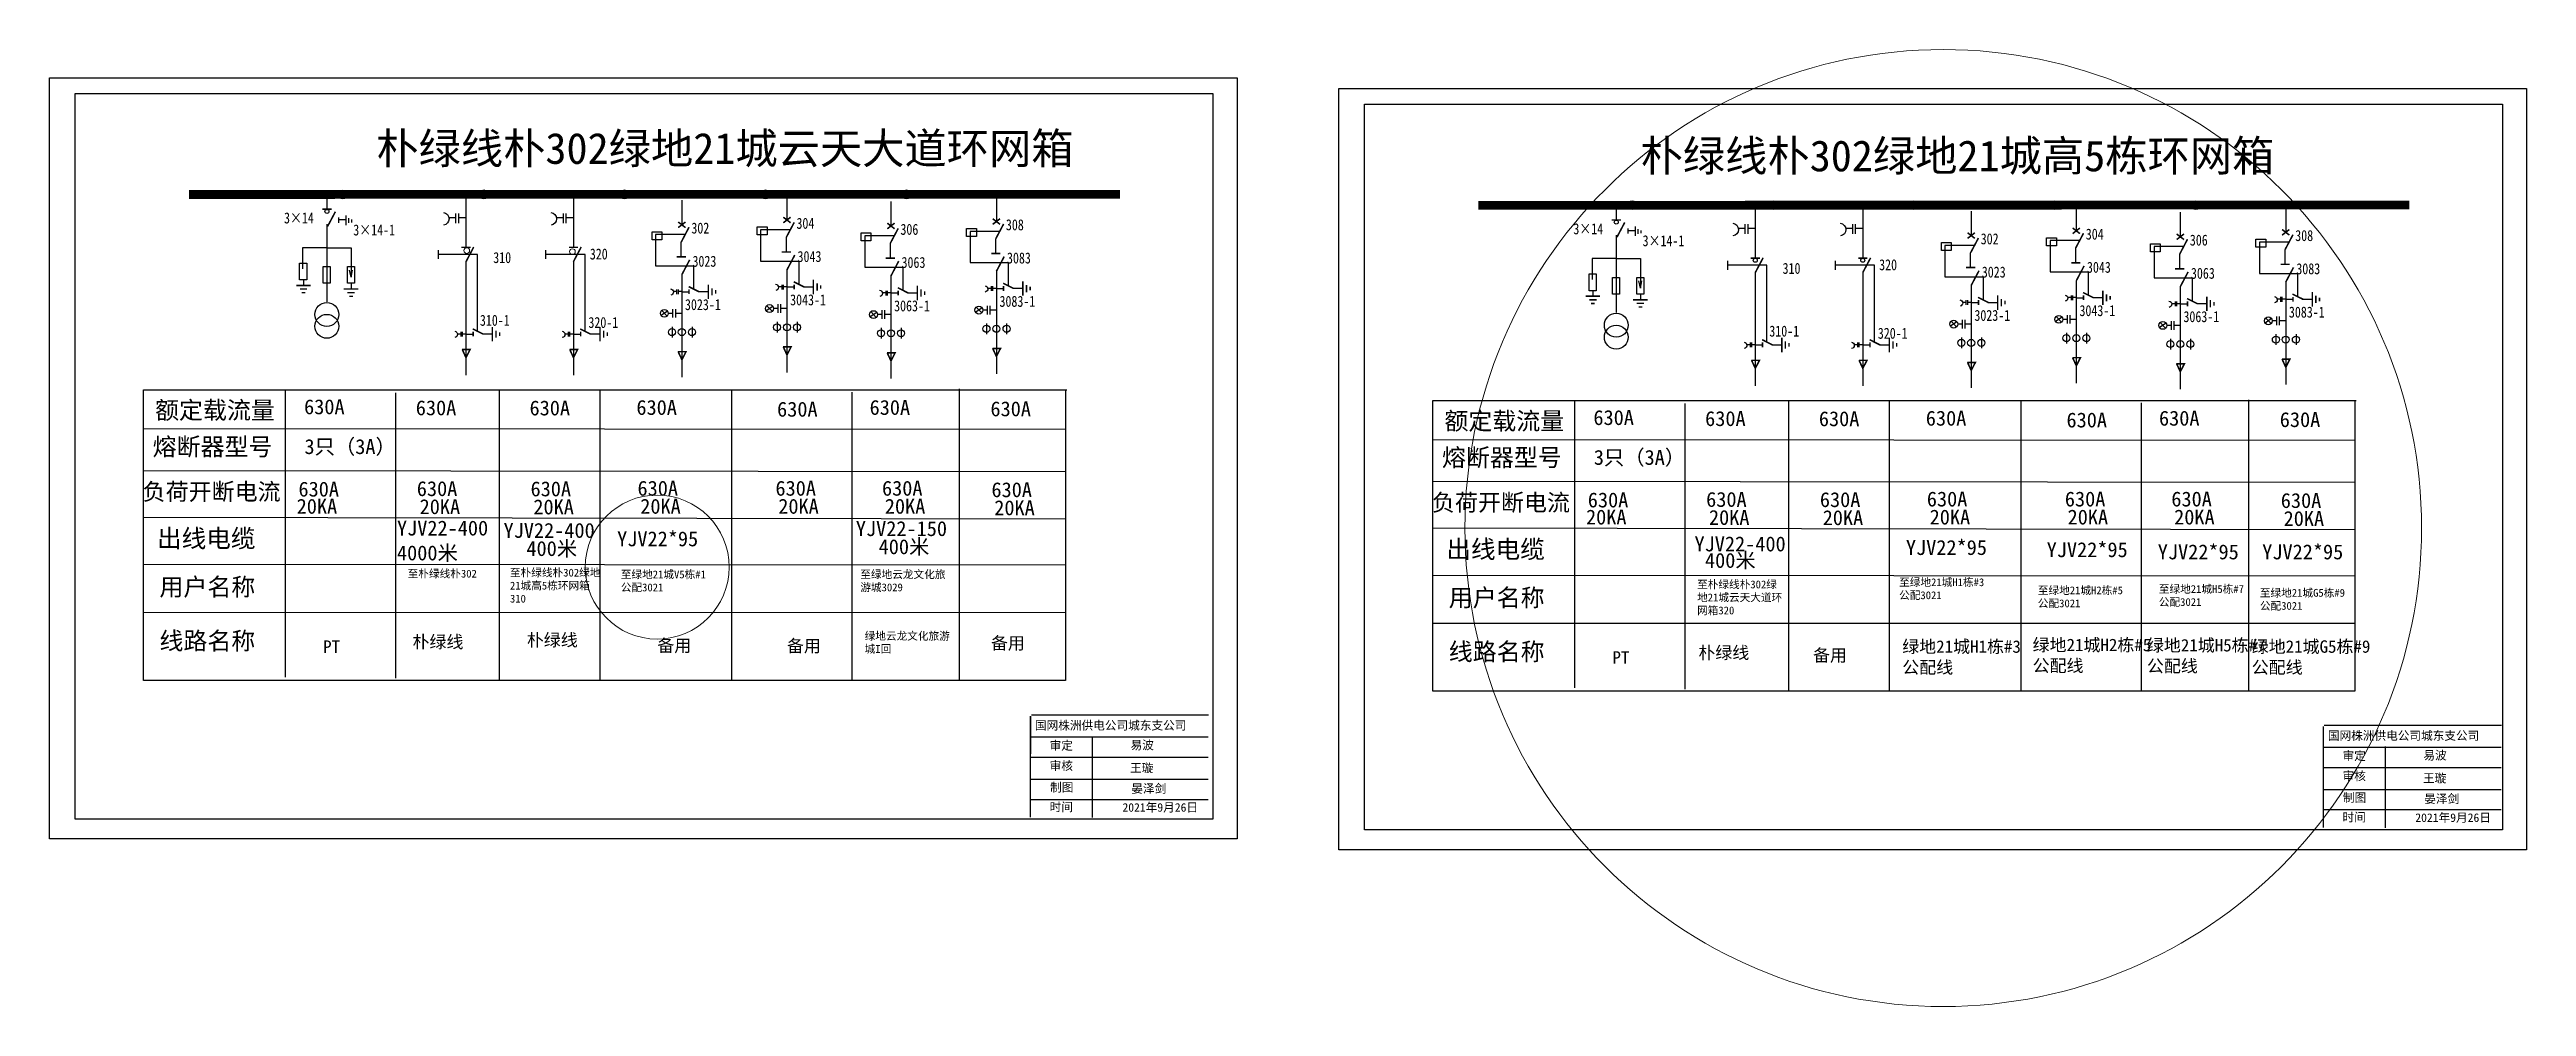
# Model space of a CAD drawing. Header units: millimetres. Extents: x 608 to 925, y 1932 to 2054.
import ezdxf

# ---------------------------------------------------------------- set-up
doc = ezdxf.new("R2010")
doc.units = ezdxf.units.MM
doc.linetypes.add('ACAD_ISO02W100', pattern=[15, 12, -3])
doc.linetypes.add('CENTER', pattern=[50.8, 31.75, -6.35, 6.35, -6.35])
doc.layers.add('1', color=7, linetype='Continuous')
doc.layers.add('2', color=7, linetype='Continuous')
doc.styles.add('HZ', font='simkai_0.ttf')
doc.styles.add('STYLE1', font='txt.shx', dxfattribs={"height": 2.6})
doc.styles.add('字体', font='simkai_0.ttf', dxfattribs={"height": 2.5})
doc.styles.add('道路名', font='simhei.ttf', dxfattribs={"width": 0.8})

msp = doc.modelspace()

# ---------------------------------------------------------------- texts
at = {"color": 7, "linetype": 'Continuous', "style": '道路名', "width": 0.8}
for s, p in [('3×14', (637.54, 2031.85)), ('3×14-1', (646.41, 2030.31)), ('302', (689.72, 2030.55)), ('304', (703.18, 2031.16)), ('306', (716.5, 2030.39)), ('308', (730.01, 2030.97)), ('3×14', (802.7, 2030.46)), ('304', (868.34, 2029.78)), ('308', (895.17, 2029.59)), ('310', (664.34, 2026.77)), ('320', (676.71, 2027.23)), ('3023', (689.86, 2026.3)), ('3043', (703.32, 2026.91)), ('3063', (716.64, 2026.15)), ('3083', (730.15, 2026.72)), ('3×14-1', (811.57, 2028.93)), ('302', (854.88, 2029.17)), ('306', (881.67, 2029.01)), ('310', (829.5, 2025.39)), ('320', (841.87, 2025.85)), ('3023', (855.02, 2024.92)), ('3043', (868.49, 2025.53)), ('3063', (881.81, 2024.76)), ('3083', (895.31, 2025.34)), ('3023-1', (688.9, 2020.75)), ('3043-1', (702.37, 2021.36)), ('3063-1', (715.69, 2020.59)), ('3083-1', (729.19, 2021.17)), ('3043-1', (867.53, 2019.98)), ('3083-1', (894.36, 2019.79)), ('310-1', (662.63, 2018.74)), ('320-1', (676.53, 2018.46)), ('310-1', (827.8, 2017.36)), ('320-1', (841.7, 2017.08)), ('3023-1', (854.07, 2019.37)), ('3063-1', (880.85, 2019.21))]:
    msp.add_text(s, height=1.405, dxfattribs=at).set_placement(p)
at = {"color": 7, "char_height": 3.9701, "width": 574.8558, "attachment_point": 1}
for s, insert in [('{\\fSimSun|b0|i0|c134|p2;朴绿线朴302绿地21城云天大道环网箱}', (649.36, 2043.44)), ('{\\fSimSun|b0|i0|c134|p2;朴绿线朴302绿地21城高5栋环网箱}', (811.31, 2042.49))]:
    msp.add_mtext(s, dxfattribs=dict(at, insert=insert))
at = {"color": 7, "linetype": 'Continuous', "attachment_point": 1}
for s, insert, char_height, width, style in [('{\\fSimSun|b0|i0|c134|p2;额定载流量}', (621.02, 2009.06), 2.25, 17.3244, 'HZ'), ('{\\fSimSun|b0|i0|c134|p2;630A}', (640.11, 2009.32), 1.9076, 15.3388, 'STYLE1'), ('{\\fSimSun|b0|i0|c134|p2;630A}', (654.42, 2009.19), 1.9076, 15.3388, 'STYLE1'), ('{\\fSimSun|b0|i0|c134|p2;630A}', (668.99, 2009.17), 1.9076, 15.3388, 'STYLE1'), ('{\\fSimSun|b0|i0|c134|p2;630A}', (682.68, 2009.24), 1.9076, 15.3388, 'STYLE1'), ('{\\fSimSun|b0|i0|c134|p2;630A}', (700.7, 2009.01), 1.9076, 15.3388, 'STYLE1'), ('{\\fSimSun|b0|i0|c134|p2;630A}', (712.55, 2009.24), 1.9076, 15.3388, 'STYLE1'), ('{\\fSimSun|b0|i0|c134|p2;630A}', (728.03, 2009.06), 1.9076, 15.3388, 'STYLE1'), ('{\\fSimSun|b0|i0|c134|p2;额定载流量}', (786.18, 2007.68), 2.25, 17.3244, 'HZ'), ('{\\fSimSun|b0|i0|c134|p2;630A}', (805.27, 2007.94), 1.9076, 15.3388, 'STYLE1'), ('{\\fSimSun|b0|i0|c134|p2;630A}', (819.58, 2007.81), 1.9076, 15.3388, 'STYLE1'), ('{\\fSimSun|b0|i0|c134|p2;630A}', (834.15, 2007.79), 1.9076, 15.3388, 'STYLE1'), ('{\\fSimSun|b0|i0|c134|p2;630A}', (847.85, 2007.86), 1.9076, 15.3388, 'STYLE1'), ('{\\fSimSun|b0|i0|c134|p2;630A}', (865.87, 2007.63), 1.9076, 15.3388, 'STYLE1'), ('{\\fSimSun|b0|i0|c134|p2;630A}', (877.72, 2007.86), 1.9076, 15.3388, 'STYLE1'), ('{\\fSimSun|b0|i0|c134|p2;630A}', (893.19, 2007.68), 1.9076, 15.3388, 'STYLE1'), ('{\\fSimSun|b0|i0|c134|p2;熔断器型号}', (620.71, 2004.38), 2.25, 17.9688, 'HZ'), ('{\\fSimSun|b0|i0|c134|p2;3只（3A）}', (640.16, 2004.22), 1.9076, 15.3388, 'STYLE1'), ('{\\fSimSun|b0|i0|c134|p2;熔断器型号}', (785.87, 2003), 2.25, 17.9688, 'HZ'), ('{\\fSimSun|b0|i0|c134|p2;3只（3A）}', (805.32, 2002.84), 1.9076, 15.3388, 'STYLE1'), ('{\\fSimSun|b0|i0|c134|p2;\\H0.96x;负荷开断电流}', (619.43, 1998.58), 2.25, 20.5739, 'HZ'), ('{\\fSimSun|b0|i0|c134|p2;20KA}', (639.16, 1996.58), 1.9076, 15.3388, 'STYLE1'), ('{\\fSimSun|b0|i0|c134|p2;630A}', (639.39, 1998.78), 1.9076, 15.3388, 'STYLE1'), ('{\\fSimSun|b0|i0|c134|p2;630A}', (654.55, 1998.84), 1.9076, 15.3388, 'STYLE1'), ('{\\fSimSun|b0|i0|c134|p2;20KA}', (654.91, 1996.53), 1.9076, 15.3388, 'STYLE1'), ('{\\fSimSun|b0|i0|c134|p2;630A}', (669.12, 1998.81), 1.9076, 15.3388, 'STYLE1'), ('{\\fSimSun|b0|i0|c134|p2;20KA}', (669.48, 1996.5), 1.9076, 15.3388, 'STYLE1'), ('{\\fSimSun|b0|i0|c134|p2;630A}', (682.82, 1998.89), 1.9076, 15.3388, 'STYLE1'), ('{\\fSimSun|b0|i0|c134|p2;20KA}', (683.17, 1996.58), 1.9076, 15.3388, 'STYLE1'), ('{\\fSimSun|b0|i0|c134|p2;630A}', (700.49, 1998.89), 1.9076, 15.3388, 'STYLE1'), ('{\\fSimSun|b0|i0|c134|p2;20KA}', (700.85, 1996.58), 1.9076, 15.3388, 'STYLE1'), ('{\\fSimSun|b0|i0|c134|p2;630A}', (714.14, 1998.89), 1.9076, 15.3388, 'STYLE1'), ('{\\fSimSun|b0|i0|c134|p2;20KA}', (714.5, 1996.58), 1.9076, 15.3388, 'STYLE1'), ('{\\fSimSun|b0|i0|c134|p2;630A}', (728.16, 1998.7), 1.9076, 15.3388, 'STYLE1'), ('{\\fSimSun|b0|i0|c134|p2;20KA}', (728.52, 1996.39), 1.9076, 15.3388, 'STYLE1'), ('{\\fSimSun|b0|i0|c134|p2;\\H0.96x;负荷开断电流}', (784.59, 1997.19), 2.25, 20.5739, 'HZ'), ('{\\fSimSun|b0|i0|c134|p2;630A}', (804.55, 1997.39), 1.9076, 15.3388, 'STYLE1'), ('{\\fSimSun|b0|i0|c134|p2;630A}', (819.71, 1997.46), 1.9076, 15.3388, 'STYLE1'), ('{\\fSimSun|b0|i0|c134|p2;630A}', (834.28, 1997.43), 1.9076, 15.3388, 'STYLE1'), ('{\\fSimSun|b0|i0|c134|p2;630A}', (847.98, 1997.51), 1.9076, 15.3388, 'STYLE1'), ('{\\fSimSun|b0|i0|c134|p2;630A}', (865.66, 1997.51), 1.9076, 15.3388, 'STYLE1'), ('{\\fSimSun|b0|i0|c134|p2;630A}', (879.3, 1997.51), 1.9076, 15.3388, 'STYLE1'), ('{\\fSimSun|b0|i0|c134|p2;630A}', (893.32, 1997.32), 1.9076, 15.3388, 'STYLE1'), ('{\\fSimSun|b0|i0|c134|p2;出线电缆}', (621.27, 1992.67), 2.312, 15.7617, 'HZ'), ('{\\fSimSun|b0|i0|c134|p2;YJV22-400\\P4000米}', (652.01, 1993.79), 1.9076, 15.3388, 'STYLE1'), ('{\\fSimSun|b0|i0|c134|p2;YJV22-400}', (665.66, 1993.49), 1.9076, 15.3388, 'STYLE1'), ('{\\fSimSun|b0|i0|c134|p2;YJV22*95}', (680.21, 1992.41), 1.9076, 15.3388, 'STYLE1'), ('{\\fSimSun|b0|i0|c134|p2;YJV22-150}', (710.79, 1993.72), 1.9076, 15.3388, 'STYLE1'), ('{\\fSimSun|b0|i0|c134|p2;20KA}', (804.32, 1995.2), 1.9076, 15.3388, 'STYLE1'), ('{\\fSimSun|b0|i0|c134|p2;20KA}', (820.07, 1995.15), 1.9076, 15.3388, 'STYLE1'), ('{\\fSimSun|b0|i0|c134|p2;20KA}', (834.64, 1995.12), 1.9076, 15.3388, 'STYLE1'), ('{\\fSimSun|b0|i0|c134|p2;20KA}', (848.34, 1995.2), 1.9076, 15.3388, 'STYLE1'), ('{\\fSimSun|b0|i0|c134|p2;20KA}', (866.01, 1995.2), 1.9076, 15.3388, 'STYLE1'), ('{\\fSimSun|b0|i0|c134|p2;20KA}', (879.66, 1995.2), 1.9076, 15.3388, 'STYLE1'), ('{\\fSimSun|b0|i0|c134|p2;20KA}', (893.68, 1995.01), 1.9076, 15.3388, 'STYLE1'), ('{\\fSimSun|b0|i0|c134|p2;400米}', (668.59, 1991.17), 1.9076, 15.3388, 'STYLE1'), ('{\\fSimSun|b0|i0|c134|p2;400米}', (713.71, 1991.4), 1.9076, 15.3388, 'STYLE1'), ('{\\fSimSun|b0|i0|c134|p2;出线电缆}', (786.43, 1991.29), 2.312, 15.7617, 'HZ'), ('{\\fSimSun|b0|i0|c134|p2;YJV22-400}', (818.22, 1991.76), 1.9076, 15.3388, 'STYLE1'), ('{\\fSimSun|b0|i0|c134|p2;400米}', (819.56, 1989.65), 1.9076, 15.3388, 'STYLE1'), ('{\\fSimSun|b0|i0|c134|p2;YJV22*95}', (845.3, 1991.3), 1.9076, 15.3388, 'STYLE1'), ('{\\fSimSun|b0|i0|c134|p2;YJV22*95}', (863.33, 1991.02), 1.9076, 15.3388, 'STYLE1'), ('{\\fSimSun|b0|i0|c134|p2;YJV22*95}', (877.56, 1990.74), 1.9076, 15.3388, 'STYLE1'), ('{\\fSimSun|b0|i0|c134|p2;YJV22*95}', (890.94, 1990.74), 1.9076, 15.3388, 'STYLE1'), ('{\\fSimSun|b0|i0|c134|p2;用户名称}', (621.58, 1986.43), 2.25, 15.3388, 'HZ'), ('{\\fSimSun|b0|i0|c134|p54;至\\C0;朴绿线朴302}', (653.38, 1987.5), 1, 12.1387, 'STYLE1'), ('{\\fSimSun|b0|i0|c134|p54;至\\fSimSun|b0|i0|c134|p2;朴绿线朴302绿地21城高5栋环网箱\\fSimSun|b0|i0|c134|p54;\\C0;310}', (666.48, 1987.63), 1, 12.1387, 'STYLE1'), ('{\\fSimSun|b0|i0|c134|p54;至\\fSimSun|b0|i0|c134|p2;绿地21城V5栋#1公配3021}', (680.68, 1987.4), 1, 12.1387, 'STYLE1'), ('{\\fSimSun|b0|i0|c134|p54;至\\fSimSun|b0|i0|c134|p2;绿地云龙文化旅游城3029}', (711.36, 1987.41), 1, 12.1387, 'STYLE1'), ('{\\fSimSun|b0|i0|c134|p54;至\\fSimSun|b0|i0|c134|p2;朴绿线朴302绿地21城云天大道环网箱320}', (818.55, 1986.12), 1, 11.1112, 'STYLE1'), ('{\\fSimSun|b0|i0|c134|p54;至\\fSimSun|b0|i0|c134|p2;绿地21城H1栋#3公配3021}', (844.43, 1986.4), 1, 11.1112, 'STYLE1'), ('{\\fSimSun|b0|i0|c134|p2;用户名称}', (786.74, 1985.05), 2.25, 15.3388, 'HZ'), ('{\\fSimSun|b0|i0|c134|p54;至\\fSimSun|b0|i0|c134|p2;绿地21城H2栋#5公配3021}', (862.2, 1985.36), 1, 11.1112, 'STYLE1'), ('{\\fSimSun|b0|i0|c134|p54;至\\fSimSun|b0|i0|c134|p2;绿地21城H5栋#7公配3021}', (877.7, 1985.53), 1, 11.1112, 'STYLE1'), ('{\\fSimSun|b0|i0|c134|p54;至\\fSimSun|b0|i0|c134|p2;绿地21城G5栋#9公配3021}', (890.64, 1985.04), 1, 11.1112, 'STYLE1'), ('{\\fSimSun|b0|i0|c134|p2;线路名称}', (621.58, 1979.52), 2.25, 15.3388, 'HZ'), ('{\\fSimSun|b1|i0|c134|p54;PT}', (642.55, 1978.45), 1.5933, 15.2535, 'STYLE1'), ('{\\fSimSun|b0|i0|c134|p2;朴绿线}', (654, 1979.06), 1.5933, 15.2535, 'STYLE1'), ('{\\fSimSun|b0|i0|c134|p2;朴绿线}', (668.64, 1979.3), 1.5933, 15.2535, 'STYLE1'), ('{\\fSimSun|b0|i0|c134|p54;备用}', (685.36, 1978.59), 1.5933, 15.2535, 'STYLE1'), ('{\\fSimSun|b0|i0|c134|p54;备用}', (701.96, 1978.55), 1.5933, 15.2535, 'STYLE1'), ('{\\fSimSun|b0|i0|c134|p2;绿地云龙文化旅游城I回}', (711.92, 1979.52), 1, 12.1387, 'STYLE1'), ('{\\fSimSun|b0|i0|c134|p54;备用}', (728.09, 1978.9), 1.5933, 15.2535, 'STYLE1'), ('{\\fSimSun|b0|i0|c134|p2;线路名称}', (786.74, 1978.14), 2.25, 15.3388, 'HZ'), ('{\\fSimSun|b1|i0|c134|p54;PT}', (807.71, 1977.07), 1.5933, 15.2535, 'STYLE1'), ('{\\fSimSun|b0|i0|c134|p2;朴绿线}', (818.71, 1977.68), 1.5933, 15.2535, 'STYLE1'), ('{\\fSimSun|b0|i0|c134|p54;备用}', (833.4, 1977.35), 1.5933, 15.2535, 'STYLE1'), ('{\\fSimSun|b0|i0|c134|p2;绿地21城H1栋#3公配线}', (844.83, 1978.46), 1.5933, 15.2535, 'STYLE1'), ('{\\fSimSun|b0|i0|c134|p2;绿地21城H2栋#5公配线}', (861.53, 1978.67), 1.5933, 15.2535, 'STYLE1'), ('{\\fSimSun|b0|i0|c134|p2;绿地21城H5栋#7公配线}', (876.17, 1978.63), 1.5933, 15.2535, 'STYLE1'), ('{\\fSimSun|b0|i0|c134|p2;绿地21城G5栋#9公配线}', (889.6, 1978.46), 1.5933, 15.2535, 'STYLE1'), ('国网株洲供电公司城东支公司', (733.73, 1968.11), 1.0944, 29.9201, '字体'), ('\\f\uffbfﾬￌﾣﾤ_GB2312|b0|i0|c134|p49;审定', (735.61, 1965.53), 1.0944, 8.5588, '字体'), ('{\\fSimHei|b0|i0|c134|p2;易波}', (745.98, 1965.59), 1.0944, 8.5588, '字体'), ('国网株洲供电公司城东支公司', (899.35, 1966.8), 1.0944, 29.9201, '字体'), ('\\f\uffbfﾬￌﾣﾤ_GB2312|b0|i0|c134|p49;审定', (901.23, 1964.22), 1.0944, 8.5588, '字体'), ('{\\fSimHei|b0|i0|c134|p2;易波}', (911.59, 1964.28), 1.0944, 8.5588, '字体'), ('\\f\uffbfﾬￌﾣﾤ_GB2312|b0|i0|c134|p49;审核', (735.61, 1962.95), 1.0944, 8.5588, '字体'), ('王璇', (745.92, 1962.66), 1.094, 8.5588, '字体'), ('\\f\uffbfﾬￌﾣﾤ_GB2312|b0|i0|c134|p49;审核', (901.23, 1961.64), 1.0944, 8.5588, '字体'), ('王璇', (911.54, 1961.35), 1.094, 8.5588, '字体'), ('\\f\uffbfﾬￌﾣﾤ_GB2312|b0|i0|c134|p49;制图', (735.67, 1960.17), 1.0944, 8.5588, '字体'), ('\\f\uffbfﾬￌﾣﾤ_GB2312|b0|i0|c134|p49;时间', (735.61, 1957.66), 1.0944, 8.5588, '字体'), ('2021{\\fSimHei|b0|i0|c134|p2;年}9{\\fSimHei|b0|i0|c134|p2;月26日}', (744.94, 1957.61), 1.0944, 16.0081, '字体'), ('{\\fSimSun|b0|i0|c134|p2;晏泽剑}', (746.08, 1960.02), 1.0944, 8.5588, '字体'), ('\\f\uffbfﾬￌﾣﾤ_GB2312|b0|i0|c134|p49;制图', (901.28, 1958.86), 1.0944, 8.5588, '字体'), ('{\\fSimSun|b0|i0|c134|p2;晏泽剑}', (911.7, 1958.71), 1.0944, 8.5588, '字体'), ('\\f\uffbfﾬￌﾣﾤ_GB2312|b0|i0|c134|p49;时间', (901.23, 1956.35), 1.0944, 8.5588, '字体'), ('2021{\\fSimHei|b0|i0|c134|p2;年}9{\\fSimHei|b0|i0|c134|p2;月26日}', (910.55, 1956.3), 1.0944, 16.0081, '字体')]:
    msp.add_mtext(s, dxfattribs=dict(at, insert=insert, char_height=char_height, width=width, style=style))

# ---------------------------------------------------------------- linework, layer by layer
at = {"color": 7}
for p, q in [((643.04, 2035.57), (643.04, 2033.69)), ((660.85, 2035.08), (660.85, 2028.8)), ((674.61, 2035.08), (674.61, 2028.8)), ((688.5, 2034.81), (688.5, 2031.67)), ((701.96, 2035.42), (701.96, 2032.28)), ((715.29, 2034.65), (715.29, 2031.52)), ((728.79, 2035.23), (728.79, 2032.09)), ((808.2, 2034.19), (808.2, 2032.31)), ((867.13, 2034.04), (867.13, 2030.9)), ((893.95, 2033.85), (893.95, 2030.71)), ((826.01, 2033.7), (826.01, 2027.42)), ((839.78, 2033.7), (839.78, 2027.42)), ((853.66, 2033.43), (853.66, 2030.29)), ((880.45, 2033.27), (880.45, 2030.14)), ((643.03, 2028.73), (639.92, 2028.73)), ((639.92, 2028.73), (639.92, 2026.03)), ((660.85, 2026.99), (660.85, 2023.05)), ((674.61, 2026.99), (674.61, 2023.05)), ((688.5, 2025.28), (688.5, 2015.48)), ((701.96, 2025.89), (701.96, 2016.09)), ((715.29, 2025.13), (715.29, 2015.32)), ((728.79, 2025.7), (728.79, 2015.9)), ((808.2, 2027.35), (805.09, 2027.35)), ((805.09, 2027.35), (805.09, 2024.65)), ((826.01, 2025.61), (826.01, 2021.67)), ((839.78, 2025.61), (839.78, 2021.67)), ((867.13, 2024.51), (867.13, 2014.71)), ((893.95, 2024.32), (893.95, 2014.52)), ((660.85, 2023.05), (660.85, 2019.1)), ((674.61, 2023.05), (674.61, 2019.1)), ((688.5, 2023.1), (689.42, 2023.1)), ((690.62, 2023.12), (691.88, 2023.12)), ((701.96, 2023.71), (702.88, 2023.71)), ((704.09, 2023.73), (705.34, 2023.73)), ((715.29, 2022.94), (716.21, 2022.94)), ((717.41, 2022.97), (718.66, 2022.97)), ((728.79, 2023.52), (729.71, 2023.52)), ((730.91, 2023.54), (732.17, 2023.54)), ((826.01, 2021.67), (826.01, 2017.72)), ((839.78, 2021.67), (839.78, 2017.72)), ((853.66, 2023.9), (853.66, 2014.1)), ((853.66, 2021.72), (854.59, 2021.72)), ((855.79, 2021.74), (857.04, 2021.74)), ((867.13, 2022.33), (868.05, 2022.33)), ((869.25, 2022.35), (870.51, 2022.35)), ((880.45, 2023.75), (880.45, 2013.94)), ((880.45, 2021.56), (881.37, 2021.56)), ((882.57, 2021.59), (883.83, 2021.59)), ((893.95, 2022.14), (894.88, 2022.14)), ((896.08, 2022.16), (897.33, 2022.16)), ((660.85, 2019.1), (660.85, 2015.75)), ((674.61, 2019.1), (674.61, 2015.75)), ((660.85, 2017.67), (661.77, 2017.67)), ((662.97, 2017.7), (664.22, 2017.7)), ((674.61, 2017.67), (675.54, 2017.67)), ((676.74, 2017.7), (677.99, 2017.7)), ((826.01, 2017.72), (826.01, 2014.37)), ((826.01, 2016.29), (826.93, 2016.29)), ((828.13, 2016.32), (829.39, 2016.32)), ((839.78, 2017.72), (839.78, 2014.37)), ((839.78, 2016.29), (840.7, 2016.29)), ((841.9, 2016.32), (843.16, 2016.32))]:
    msp.add_line(p, q, dxfattribs=at)
at = {"color": 7, "linetype": 'CENTER'}
for p, q in [((660.85, 2015.73), (660.85, 2012.42)), ((674.62, 2015.73), (674.62, 2012.42)), ((688.51, 2015.49), (688.51, 2012.16)), ((701.97, 2016.1), (701.97, 2012.77)), ((715.29, 2015.33), (715.29, 2012)), ((728.8, 2015.91), (728.8, 2012.58)), ((826.01, 2014.35), (826.01, 2011.04)), ((839.78, 2014.35), (839.78, 2011.04)), ((853.67, 2014.11), (853.67, 2010.78)), ((867.13, 2014.72), (867.13, 2011.39)), ((880.45, 2013.95), (880.45, 2010.62)), ((893.96, 2014.53), (893.96, 2011.2))]:
    msp.add_line(p, q, dxfattribs=at)
at = {"color": 7, "linetype": 'Continuous'}
for p, q in [((619.55, 2010.54), (737.82, 2010.54)), ((619.55, 1973.32), (619.55, 2010.54)), ((637.68, 2010.53), (637.68, 1973.74)), ((651.8, 2010.15), (651.8, 1973.6)), ((665.08, 2010.47), (665.08, 1973.32)), ((678, 2010.46), (678, 1973.32)), ((694.85, 2010.47), (694.85, 1973.32)), ((710.26, 2010.25), (710.26, 1973.32)), ((724.04, 2010.65), (724.04, 1973.43)), ((737.63, 2010.54), (737.63, 1973.32)), ((784.72, 2009.16), (902.99, 2009.16)), ((784.72, 1971.93), (784.72, 2009.16)), ((802.84, 2009.15), (802.84, 1972.36)), ((816.96, 2008.77), (816.96, 1972.22)), ((830.25, 2009.09), (830.25, 1971.94)), ((843.16, 2009.08), (843.16, 1971.93)), ((860.02, 2009.09), (860.02, 1971.94)), ((875.43, 2008.87), (875.43, 1971.93)), ((889.2, 2009.27), (889.2, 1972.04)), ((902.79, 2009.16), (902.79, 1971.93)), ((619.55, 2005.57), (737.63, 2005.49)), ((784.72, 2004.19), (902.79, 2004.11)), ((619.55, 2000.22), (737.63, 2000.1)), ((784.72, 1998.84), (902.79, 1998.71)), ((619.55, 1994.25), (737.63, 1994.03)), ((784.72, 1992.87), (902.79, 1992.65)), ((619.55, 1988.2), (737.63, 1988.12)), ((784.72, 1986.81), (902.79, 1986.73)), ((619.55, 1982.04), (737.63, 1982.05)), ((784.72, 1980.66), (902.79, 1980.67)), ((737.63, 1973.32), (619.55, 1973.32)), ((902.79, 1971.93), (784.72, 1971.93)), ((733.16, 1966.1), (755.92, 1966.1)), ((741.06, 1966.16), (741.06, 1955.76)), ((898.78, 1964.79), (921.53, 1964.79)), ((906.68, 1964.85), (906.68, 1954.45)), ((733.16, 1963.5), (755.92, 1963.5)), ((898.78, 1962.19), (921.53, 1962.19)), ((733.16, 1960.68), (755.92, 1960.68)), ((733.16, 1958.09), (755.92, 1958.09)), ((898.78, 1959.37), (921.53, 1959.37)), ((898.78, 1956.78), (921.53, 1956.78))]:
    msp.add_line(p, q, dxfattribs=at)
at = {"color": 7}
for points in [[(607.5, 2050.5), (759.63, 2050.5), (759.63, 1953.03), (607.5, 1953.03)], [(610.78, 2048.5), (756.53, 2048.5), (756.53, 1955.58), (610.78, 1955.58)], [(772.67, 2049.11), (924.79, 2049.11), (924.79, 1951.65), (772.67, 1951.65)], [(775.94, 2047.11), (921.7, 2047.11), (921.7, 1954.19), (775.94, 1954.19)]]:
    msp.add_lwpolyline(points, close=True, dxfattribs=at)
for points, format in [([(625.36, 2035.55, 1.12, 1.12, 0), (744.61, 2035.58, 1.12, 1.12, 0)], "xyseb"), ([(790.52, 2034.17, 1.12, 1.12, 0), (909.78, 2034.2, 1.12, 1.12, 0)], "xyseb"), ([(642.45, 2033.67, 0.2, 0.2, 0), (643.63, 2033.67, 0.2, 0.2, 0)], "xyseb"), ([(643.12, 2031.46, 0.2, 0.2, 0), (644.12, 2033.35, 0.2, 0.2, 0)], "xyseb"), ([(657.95, 2033.24, -0.877934), (657.98, 2031.62)], "xyb"), ([(671.72, 2033.24, -0.877934), (671.75, 2031.62)], "xyb"), ([(688.97, 2032.03, 0.2, 0.2, 0), (688.03, 2031.31, 0.2, 0.2, 0)], "xyseb"), ([(688.03, 2032.03, 0.2, 0.2, 0), (688.97, 2031.31, 0.2, 0.2, 0)], "xyseb"), ([(688.43, 2029.47, 0.2, 0.2, 0), (689.42, 2031.36, 0.2, 0.2, 0)], "xyseb"), ([(702.43, 2032.64, 0.2, 0.2, 0), (701.5, 2031.93, 0.2, 0.2, 0)], "xyseb"), ([(701.5, 2032.64, 0.2, 0.2, 0), (702.43, 2031.93, 0.2, 0.2, 0)], "xyseb"), ([(701.89, 2030.08, 0.2, 0.2, 0), (702.89, 2031.97, 0.2, 0.2, 0)], "xyseb"), ([(715.75, 2031.88, 0.2, 0.2, 0), (714.82, 2031.16, 0.2, 0.2, 0)], "xyseb"), ([(714.82, 2031.88, 0.2, 0.2, 0), (715.75, 2031.16, 0.2, 0.2, 0)], "xyseb"), ([(715.21, 2029.31, 0.2, 0.2, 0), (716.21, 2031.2, 0.2, 0.2, 0)], "xyseb"), ([(729.26, 2032.45, 0.2, 0.2, 0), (728.32, 2031.73, 0.2, 0.2, 0)], "xyseb"), ([(728.32, 2032.45, 0.2, 0.2, 0), (729.26, 2031.73, 0.2, 0.2, 0)], "xyseb"), ([(728.72, 2029.89, 0.2, 0.2, 0), (729.72, 2031.78, 0.2, 0.2, 0)], "xyseb"), ([(807.61, 2032.29, 0.2, 0.2, 0), (808.79, 2032.29, 0.2, 0.2, 0)], "xyseb"), ([(808.28, 2030.08, 0.2, 0.2, 0), (809.28, 2031.97, 0.2, 0.2, 0)], "xyseb"), ([(823.11, 2031.86, -0.877934), (823.15, 2030.24)], "xyb"), ([(836.88, 2031.86, -0.877934), (836.91, 2030.24)], "xyb"), ([(854.13, 2030.65, 0.2, 0.2, 0), (853.2, 2029.93, 0.2, 0.2, 0)], "xyseb"), ([(853.2, 2030.65, 0.2, 0.2, 0), (854.13, 2029.93, 0.2, 0.2, 0)], "xyseb"), ([(867.59, 2031.26, 0.2, 0.2, 0), (866.66, 2030.54, 0.2, 0.2, 0)], "xyseb"), ([(866.66, 2031.26, 0.2, 0.2, 0), (867.59, 2030.54, 0.2, 0.2, 0)], "xyseb"), ([(867.05, 2028.7, 0.2, 0.2, 0), (868.05, 2030.59, 0.2, 0.2, 0)], "xyseb"), ([(894.42, 2031.07, 0.2, 0.2, 0), (893.49, 2030.35, 0.2, 0.2, 0)], "xyseb"), ([(893.49, 2031.07, 0.2, 0.2, 0), (894.42, 2030.35, 0.2, 0.2, 0)], "xyseb"), ([(660.26, 2028.78, 0.2, 0.2, 0), (661.43, 2028.78, 0.2, 0.2, 0)], "xyseb"), ([(660.85, 2026.94, 0.2, 0.2, 0), (661.84, 2028.83, 0.2, 0.2, 0)], "xyseb"), ([(674.03, 2028.78, 0.2, 0.2, 0), (675.2, 2028.78, 0.2, 0.2, 0)], "xyseb"), ([(674.61, 2026.94, 0.2, 0.2, 0), (675.61, 2028.83, 0.2, 0.2, 0)], "xyseb"), ([(687.84, 2027.57, 0.2, 0.2, 0), (689.02, 2027.57, 0.2, 0.2, 0)], "xyseb"), ([(701.3, 2028.18, 0.2, 0.2, 0), (702.48, 2028.18, 0.2, 0.2, 0)], "xyseb"), ([(701.96, 2025.89, 0.2, 0.2, 0), (702.96, 2027.79, 0.2, 0.2, 0)], "xyseb"), ([(714.62, 2027.41, 0.2, 0.2, 0), (715.8, 2027.41, 0.2, 0.2, 0)], "xyseb"), ([(728.13, 2027.99, 0.2, 0.2, 0), (729.31, 2027.99, 0.2, 0.2, 0)], "xyseb"), ([(728.79, 2025.7, 0.2, 0.2, 0), (729.79, 2027.6, 0.2, 0.2, 0)], "xyseb"), ([(825.42, 2027.4, 0.2, 0.2, 0), (826.6, 2027.4, 0.2, 0.2, 0)], "xyseb"), ([(826.01, 2025.56, 0.2, 0.2, 0), (827.01, 2027.45, 0.2, 0.2, 0)], "xyseb"), ([(839.19, 2027.4, 0.2, 0.2, 0), (840.37, 2027.4, 0.2, 0.2, 0)], "xyseb"), ([(839.78, 2025.56, 0.2, 0.2, 0), (840.78, 2027.45, 0.2, 0.2, 0)], "xyseb"), ([(853.59, 2028.09, 0.2, 0.2, 0), (854.59, 2029.98, 0.2, 0.2, 0)], "xyseb"), ([(880.92, 2030.49, 0.2, 0.2, 0), (879.98, 2029.78, 0.2, 0.2, 0)], "xyseb"), ([(879.98, 2030.49, 0.2, 0.2, 0), (880.92, 2029.78, 0.2, 0.2, 0)], "xyseb"), ([(880.38, 2027.93, 0.2, 0.2, 0), (881.37, 2029.82, 0.2, 0.2, 0)], "xyseb"), ([(893.88, 2028.51, 0.2, 0.2, 0), (894.88, 2030.4, 0.2, 0.2, 0)], "xyseb"), ([(688.5, 2025.28, 0.2, 0.2, 0), (689.5, 2027.18, 0.2, 0.2, 0)], "xyseb"), ([(702.83, 2024.37, 0.2, 0.2, 0), (704.16, 2023.71, 0.2, 0.2, 0)], "xyseb"), ([(715.29, 2025.13, 0.2, 0.2, 0), (716.28, 2027.02, 0.2, 0.2, 0)], "xyseb"), ([(853, 2026.19, 0.2, 0.2, 0), (854.18, 2026.19, 0.2, 0.2, 0)], "xyseb"), ([(853.66, 2023.9, 0.2, 0.2, 0), (854.66, 2025.79, 0.2, 0.2, 0)], "xyseb"), ([(866.47, 2026.8, 0.2, 0.2, 0), (867.64, 2026.8, 0.2, 0.2, 0)], "xyseb"), ([(867.13, 2024.51, 0.2, 0.2, 0), (868.13, 2026.41, 0.2, 0.2, 0)], "xyseb"), ([(879.79, 2026.03, 0.2, 0.2, 0), (880.97, 2026.03, 0.2, 0.2, 0)], "xyseb"), ([(880.45, 2023.75, 0.2, 0.2, 0), (881.45, 2025.64, 0.2, 0.2, 0)], "xyseb"), ([(893.29, 2026.61, 0.2, 0.2, 0), (894.47, 2026.61, 0.2, 0.2, 0)], "xyseb"), ([(893.95, 2024.32, 0.2, 0.2, 0), (894.95, 2026.21, 0.2, 0.2, 0)], "xyseb"), ([(687.05, 2023.45, -0.877934), (687.07, 2022.64)], "xyb"), ([(689.37, 2023.76, 0.2, 0.2, 0), (690.7, 2023.1, 0.2, 0.2, 0)], "xyseb"), ([(689.42, 2023.4, 0.2, 0.2, 0), (689.42, 2022.79, 0.2, 0.2, 0)], "xyseb"), ([(700.51, 2024.06, -0.877934), (700.53, 2023.25)], "xyb"), ([(702.88, 2024.02, 0.2, 0.2, 0), (702.88, 2023.4, 0.2, 0.2, 0)], "xyseb"), ([(713.84, 2023.29, -0.877934), (713.85, 2022.48)], "xyb"), ([(716.16, 2023.61, 0.2, 0.2, 0), (717.49, 2022.94, 0.2, 0.2, 0)], "xyseb"), ([(716.21, 2023.25, 0.2, 0.2, 0), (716.21, 2022.63, 0.2, 0.2, 0)], "xyseb"), ([(727.34, 2023.87, -0.877934), (727.36, 2023.06)], "xyb"), ([(729.66, 2024.18, 0.2, 0.2, 0), (730.99, 2023.52, 0.2, 0.2, 0)], "xyseb"), ([(729.71, 2023.83, 0.2, 0.2, 0), (729.71, 2023.21, 0.2, 0.2, 0)], "xyseb"), ([(852.21, 2022.07, -0.877934), (852.23, 2021.26)], "xyb"), ([(854.53, 2022.38, 0.2, 0.2, 0), (855.86, 2021.72, 0.2, 0.2, 0)], "xyseb"), ([(854.59, 2022.02, 0.2, 0.2, 0), (854.59, 2021.41, 0.2, 0.2, 0)], "xyseb"), ([(865.68, 2022.68, -0.877934), (865.69, 2021.87)], "xyb"), ([(868, 2022.99, 0.2, 0.2, 0), (869.33, 2022.33, 0.2, 0.2, 0)], "xyseb"), ([(868.05, 2022.63, 0.2, 0.2, 0), (868.05, 2022.02, 0.2, 0.2, 0)], "xyseb"), ([(879, 2021.91, -0.877934), (879.02, 2021.1)], "xyb"), ([(881.32, 2022.22, 0.2, 0.2, 0), (882.65, 2021.56, 0.2, 0.2, 0)], "xyseb"), ([(881.37, 2021.87, 0.2, 0.2, 0), (881.37, 2021.25, 0.2, 0.2, 0)], "xyseb"), ([(892.5, 2022.49, -0.877934), (892.52, 2021.68)], "xyb"), ([(894.82, 2022.8, 0.2, 0.2, 0), (896.15, 2022.14, 0.2, 0.2, 0)], "xyseb"), ([(894.88, 2022.44, 0.2, 0.2, 0), (894.88, 2021.83, 0.2, 0.2, 0)], "xyseb"), ([(659.4, 2018.03, -0.877934), (659.41, 2017.22)], "xyb"), ([(661.72, 2018.34, 0.2, 0.2, 0), (663.05, 2017.67, 0.2, 0.2, 0)], "xyseb"), ([(661.77, 2017.98, 0.2, 0.2, 0), (661.77, 2017.37, 0.2, 0.2, 0)], "xyseb"), ([(673.17, 2018.03, -0.877934), (673.18, 2017.22)], "xyb"), ([(675.48, 2018.34, 0.2, 0.2, 0), (676.82, 2017.67, 0.2, 0.2, 0)], "xyseb"), ([(675.54, 2017.98, 0.2, 0.2, 0), (675.54, 2017.37, 0.2, 0.2, 0)], "xyseb"), ([(660.35, 2015.69, 0.2, 0.2, 0), (661.37, 2015.69, 0.2, 0.2, 0), (660.85, 2014.66, 0.2, 0.2, 0), (660.37, 2015.71, 0.2, 0.2, 0)], "xyseb"), ([(674.12, 2015.69, 0.2, 0.2, 0), (675.14, 2015.69, 0.2, 0.2, 0), (674.62, 2014.66, 0.2, 0.2, 0), (674.14, 2015.71, 0.2, 0.2, 0)], "xyseb"), ([(688.01, 2015.42, 0.2, 0.2, 0), (689.03, 2015.42, 0.2, 0.2, 0), (688.51, 2014.39, 0.2, 0.2, 0), (688.02, 2015.44, 0.2, 0.2, 0)], "xyseb"), ([(701.47, 2016.03, 0.2, 0.2, 0), (702.49, 2016.03, 0.2, 0.2, 0), (701.97, 2015, 0.2, 0.2, 0), (701.49, 2016.05, 0.2, 0.2, 0)], "xyseb"), ([(714.79, 2015.26, 0.2, 0.2, 0), (715.81, 2015.26, 0.2, 0.2, 0), (715.29, 2014.24, 0.2, 0.2, 0), (714.81, 2015.28, 0.2, 0.2, 0)], "xyseb"), ([(728.3, 2015.84, 0.2, 0.2, 0), (729.32, 2015.84, 0.2, 0.2, 0), (728.8, 2014.81, 0.2, 0.2, 0), (728.31, 2015.86, 0.2, 0.2, 0)], "xyseb"), ([(824.56, 2016.65, -0.877934), (824.58, 2015.84)], "xyb"), ([(826.88, 2016.96, 0.2, 0.2, 0), (828.21, 2016.29, 0.2, 0.2, 0)], "xyseb"), ([(826.93, 2016.6, 0.2, 0.2, 0), (826.93, 2015.99, 0.2, 0.2, 0)], "xyseb"), ([(838.33, 2016.65, -0.877934), (838.34, 2015.84)], "xyb"), ([(840.65, 2016.96, 0.2, 0.2, 0), (841.98, 2016.29, 0.2, 0.2, 0)], "xyseb"), ([(840.7, 2016.6, 0.2, 0.2, 0), (840.7, 2015.99, 0.2, 0.2, 0)], "xyseb"), ([(825.52, 2014.31, 0.2, 0.2, 0), (826.53, 2014.31, 0.2, 0.2, 0), (826.01, 2013.28, 0.2, 0.2, 0), (825.53, 2014.32, 0.2, 0.2, 0)], "xyseb"), ([(839.29, 2014.31, 0.2, 0.2, 0), (840.3, 2014.31, 0.2, 0.2, 0), (839.78, 2013.28, 0.2, 0.2, 0), (839.3, 2014.32, 0.2, 0.2, 0)], "xyseb"), ([(853.17, 2014.04, 0.2, 0.2, 0), (854.19, 2014.04, 0.2, 0.2, 0), (853.67, 2013.01, 0.2, 0.2, 0), (853.19, 2014.06, 0.2, 0.2, 0)], "xyseb"), ([(866.64, 2014.65, 0.2, 0.2, 0), (867.65, 2014.65, 0.2, 0.2, 0), (867.13, 2013.62, 0.2, 0.2, 0), (866.65, 2014.67, 0.2, 0.2, 0)], "xyseb"), ([(879.96, 2013.88, 0.2, 0.2, 0), (880.97, 2013.88, 0.2, 0.2, 0), (880.45, 2012.85, 0.2, 0.2, 0), (879.97, 2013.9, 0.2, 0.2, 0)], "xyseb"), ([(893.46, 2014.46, 0.2, 0.2, 0), (894.48, 2014.46, 0.2, 0.2, 0), (893.96, 2013.43, 0.2, 0.2, 0), (893.48, 2014.48, 0.2, 0.2, 0)], "xyseb")]:
    msp.add_lwpolyline(points, format=format, dxfattribs=at)
for points in [[(644.53, 2032.59), (644.53, 2031.94)], [(645.44, 2032.3), (644.6, 2032.3)], [(645.44, 2032.86), (645.44, 2031.64)], [(645.81, 2032.51), (645.81, 2031.91)], [(646.17, 2032.34), (646.17, 2031.98)], [(659.51, 2032.56), (658.67, 2032.56)], [(659.51, 2033.12), (659.51, 2031.9)], [(659.88, 2033.12), (659.88, 2031.9)], [(660.85, 2032.56), (659.88, 2032.56)], [(673.28, 2032.56), (672.44, 2032.56)], [(673.28, 2033.12), (673.28, 2031.9)], [(673.65, 2033.12), (673.65, 2031.9)], [(674.61, 2032.56), (673.65, 2032.56)], [(809.7, 2031.21), (809.7, 2030.56)], [(810.6, 2030.91), (809.76, 2030.91)], [(810.6, 2031.47), (810.6, 2030.26)], [(810.98, 2031.13), (810.98, 2030.53)], [(811.33, 2030.96), (811.33, 2030.6)], [(824.67, 2031.18), (823.83, 2031.18)], [(824.67, 2031.74), (824.67, 2030.52)], [(825.04, 2031.74), (825.04, 2030.52)], [(826.01, 2031.18), (825.04, 2031.18)], [(838.44, 2031.18), (837.6, 2031.18)], [(838.44, 2031.74), (838.44, 2030.52)], [(838.81, 2031.74), (838.81, 2030.52)], [(839.78, 2031.18), (838.81, 2031.18)], [(657.28, 2028.42), (657.28, 2027.31)], [(671.05, 2028.42), (671.05, 2027.31)], [(822.45, 2027.04), (822.45, 2025.92)], [(836.22, 2027.04), (836.22, 2025.92)], [(687.83, 2023.11), (687.41, 2023.11)], [(687.83, 2023.39), (687.83, 2022.78)], [(688.02, 2023.39), (688.02, 2022.78)], [(688.5, 2023.11), (688.02, 2023.11)], [(701.29, 2023.72), (700.87, 2023.72)], [(701.29, 2024), (701.29, 2023.39)], [(701.48, 2024), (701.48, 2023.39)], [(701.96, 2023.72), (701.48, 2023.72)], [(714.61, 2022.95), (714.19, 2022.95)], [(714.61, 2023.23), (714.61, 2022.62)], [(714.8, 2023.23), (714.8, 2022.62)], [(715.28, 2022.95), (714.8, 2022.95)], [(728.12, 2023.53), (727.7, 2023.53)], [(728.12, 2023.81), (728.12, 2023.2)], [(728.31, 2023.81), (728.31, 2023.2)], [(728.79, 2023.53), (728.31, 2023.53)], [(852.99, 2021.73), (852.57, 2021.73)], [(852.99, 2022.01), (852.99, 2021.4)], [(853.18, 2022.01), (853.18, 2021.4)], [(853.66, 2021.73), (853.18, 2021.73)], [(866.46, 2022.34), (866.04, 2022.34)], [(866.46, 2022.62), (866.46, 2022.01)], [(866.64, 2022.62), (866.64, 2022.01)], [(867.13, 2022.34), (866.64, 2022.34)], [(879.78, 2021.57), (879.36, 2021.57)], [(879.78, 2021.85), (879.78, 2021.24)], [(879.97, 2021.85), (879.97, 2021.24)], [(880.45, 2021.57), (879.97, 2021.57)], [(893.28, 2022.15), (892.86, 2022.15)], [(893.28, 2022.43), (893.28, 2021.82)], [(893.47, 2022.43), (893.47, 2021.82)], [(893.95, 2022.15), (893.47, 2022.15)], [(660.17, 2017.96), (660.17, 2017.36)], [(660.36, 2017.96), (660.36, 2017.36)], [(673.94, 2017.96), (673.94, 2017.36)], [(674.13, 2017.96), (674.13, 2017.36)], [(660.17, 2017.68), (659.75, 2017.68)], [(660.84, 2017.68), (660.36, 2017.68)], [(673.94, 2017.68), (673.52, 2017.68)], [(674.61, 2017.68), (674.13, 2017.68)], [(825.34, 2016.3), (824.92, 2016.3)], [(825.34, 2016.58), (825.34, 2015.98)], [(825.52, 2016.58), (825.52, 2015.98)], [(826.01, 2016.3), (825.52, 2016.3)], [(839.11, 2016.3), (838.69, 2016.3)], [(839.11, 2016.58), (839.11, 2015.98)], [(839.29, 2016.58), (839.29, 2015.98)], [(839.78, 2016.3), (839.29, 2016.3)]]:
    msp.add_lwpolyline(points, dxfattribs=at)
at = {"color": 7, "linetype": 'ACAD_ISO02W100'}
for points in [[(662.33, 2017.97), (662.33, 2027.86), (657.28, 2027.86)], [(676.1, 2017.97), (676.1, 2027.86), (671.05, 2027.86)], [(827.49, 2016.59), (827.49, 2026.48), (822.45, 2026.48)], [(841.26, 2016.59), (841.26, 2026.48), (836.22, 2026.48)]]:
    msp.add_lwpolyline(points, dxfattribs=at)
at = {"color": 7, "linetype": 'Continuous', "const_width": 0.182}
for points in [[(733.16, 1968.76), (733.15, 1955.8)], [(733.25, 1968.89), (756, 1968.89)], [(898.78, 1967.45), (898.77, 1954.49)], [(898.87, 1967.58), (921.62, 1967.58)]]:
    msp.add_lwpolyline(points, dxfattribs=at)
at = {"color": 1, "lineweight": 5}
for centre, radius in [((850.08, 1992.84), 61.27), ((685.35, 1987.84), 9.22)]:
    msp.add_circle(centre, radius, dxfattribs=at)
at = {"color": 7}
for centre, radius in [((645.06, 2035.56), 0.556), ((663.12, 2035.57), 0.556), ((681.17, 2035.57), 0.556), ((699.22, 2035.57), 0.556), ((717.27, 2035.57), 0.556), ((810.22, 2034.18), 0.556), ((828.28, 2034.19), 0.556), ((846.33, 2034.19), 0.556), ((864.38, 2034.19), 0.556), ((882.43, 2034.19), 0.556), ((643.04, 2033.39), 0.256), ((808.2, 2032.01), 0.256), ((826.01, 2027.12), 0.256), ((839.78, 2027.12), 0.256)]:
    msp.add_circle(centre, radius, dxfattribs=at)
at = {"color": 0, "lineweight": 5}
for centre in [(660.95, 2028.37), (674.48, 2028.23)]:
    msp.add_circle(centre, 0.366, dxfattribs=at)
at = {"color": 7}
for points in [[(705.27, 2022.77), (705.45, 2022.77), (705.27, 2024.63), (705.45, 2024.63)], [(732.09, 2022.58), (732.28, 2022.58), (732.09, 2024.44), (732.28, 2024.44)], [(639.11, 2024), (639.11, 2023.81), (640.97, 2024), (640.97, 2023.81)], [(640.5, 2023.35), (640.5, 2023.53), (639.57, 2023.35), (639.57, 2023.53)], [(639.8, 2023.07), (639.8, 2022.88), (640.27, 2023.07), (640.27, 2022.88)], [(645.19, 2023.54), (645.19, 2023.35), (647.05, 2023.54), (647.05, 2023.35)], [(646.59, 2022.89), (646.59, 2023.08), (645.66, 2022.89), (645.66, 2023.08)], [(645.89, 2022.61), (645.89, 2022.42), (646.36, 2022.61), (646.36, 2022.42)], [(691.8, 2022.16), (691.99, 2022.16), (691.8, 2024.02), (691.99, 2024.02)], [(692.45, 2023.55), (692.27, 2023.55), (692.45, 2022.62), (692.27, 2022.62)], [(692.73, 2022.85), (692.92, 2022.85), (692.73, 2023.32), (692.92, 2023.32)], [(705.92, 2024.16), (705.73, 2024.16), (705.92, 2023.23), (705.73, 2023.23)], [(706.2, 2023.47), (706.38, 2023.47), (706.2, 2023.93), (706.38, 2023.93)], [(718.59, 2022), (718.77, 2022), (718.59, 2023.86), (718.77, 2023.86)], [(719.24, 2023.4), (719.05, 2023.4), (719.24, 2022.47), (719.05, 2022.47)], [(719.52, 2022.7), (719.71, 2022.7), (719.52, 2023.16), (719.71, 2023.16)], [(732.74, 2023.97), (732.56, 2023.97), (732.74, 2023.04), (732.56, 2023.04)], [(733.02, 2023.28), (733.21, 2023.28), (733.02, 2023.74), (733.21, 2023.74)], [(804.27, 2022.62), (804.27, 2022.43), (806.13, 2022.62), (806.13, 2022.43)], [(805.67, 2021.96), (805.67, 2022.15), (804.74, 2021.96), (804.74, 2022.15)], [(804.97, 2021.68), (804.97, 2021.5), (805.43, 2021.68), (805.43, 2021.5)], [(810.36, 2022.16), (810.36, 2021.97), (812.22, 2022.16), (812.22, 2021.97)], [(811.75, 2021.51), (811.75, 2021.69), (810.82, 2021.51), (810.82, 2021.69)], [(811.05, 2021.23), (811.05, 2021.04), (811.52, 2021.23), (811.52, 2021.04)], [(856.97, 2020.77), (857.15, 2020.77), (856.97, 2022.64), (857.15, 2022.64)], [(857.62, 2022.17), (857.43, 2022.17), (857.62, 2021.24), (857.43, 2021.24)], [(857.9, 2021.47), (858.08, 2021.47), (857.9, 2021.94), (858.08, 2021.94)], [(870.43, 2021.39), (870.62, 2021.39), (870.43, 2023.25), (870.62, 2023.25)], [(871.08, 2022.78), (870.9, 2022.78), (871.08, 2021.85), (870.9, 2021.85)], [(871.36, 2022.08), (871.55, 2022.08), (871.36, 2022.55), (871.55, 2022.55)], [(883.75, 2020.62), (883.94, 2020.62), (883.75, 2022.48), (883.94, 2022.48)], [(884.4, 2022.02), (884.22, 2022.02), (884.4, 2021.08), (884.22, 2021.08)], [(884.68, 2021.32), (884.87, 2021.32), (884.68, 2021.78), (884.87, 2021.78)], [(897.26, 2021.2), (897.44, 2021.2), (897.26, 2023.06), (897.44, 2023.06)], [(897.91, 2022.59), (897.72, 2022.59), (897.91, 2021.66), (897.72, 2021.66)], [(898.19, 2021.89), (898.37, 2021.89), (898.19, 2022.36), (898.37, 2022.36)], [(664.15, 2016.73), (664.33, 2016.73), (664.15, 2018.6), (664.33, 2018.6)], [(664.8, 2018.13), (664.61, 2018.13), (664.8, 2017.2), (664.61, 2017.2)], [(677.92, 2016.73), (678.1, 2016.73), (677.92, 2018.6), (678.1, 2018.6)], [(678.57, 2018.13), (678.38, 2018.13), (678.57, 2017.2), (678.38, 2017.2)], [(665.08, 2017.43), (665.26, 2017.43), (665.08, 2017.9), (665.26, 2017.9)], [(678.85, 2017.43), (679.03, 2017.43), (678.85, 2017.9), (679.03, 2017.9)], [(829.31, 2015.35), (829.5, 2015.35), (829.31, 2017.21), (829.5, 2017.21)], [(829.96, 2016.75), (829.78, 2016.75), (829.96, 2015.82), (829.78, 2015.82)], [(830.24, 2016.05), (830.43, 2016.05), (830.24, 2016.52), (830.43, 2016.52)], [(843.08, 2015.35), (843.27, 2015.35), (843.08, 2017.21), (843.27, 2017.21)], [(843.73, 2016.75), (843.55, 2016.75), (843.73, 2015.82), (843.55, 2015.82)], [(844.01, 2016.05), (844.2, 2016.05), (844.01, 2016.52), (844.2, 2016.52)]]:
    msp.add_trace(points, dxfattribs=at)
at = {"layer": '1', "color": 7}
for p, q in [((643.03, 2031.73), (643.03, 2021.82)), ((698.59, 2031.02), (698.59, 2027.02)), ((702.39, 2031.02), (698.59, 2031.02)), ((725.42, 2030.83), (725.42, 2026.83)), ((729.22, 2030.83), (725.42, 2030.83)), ((643.03, 2028.73), (646.13, 2028.73)), ((646.13, 2028.73), (646.13, 2024.95)), ((685.13, 2030.41), (685.13, 2026.4)), ((688.93, 2030.41), (685.13, 2030.41)), ((688.43, 2027.57), (688.43, 2029.47)), ((701.89, 2028.18), (701.89, 2030.08)), ((711.92, 2030.26), (711.92, 2026.25)), ((715.71, 2030.26), (711.92, 2030.26)), ((715.21, 2027.41), (715.21, 2029.31)), ((728.72, 2027.99), (728.72, 2029.89)), ((808.2, 2030.35), (808.2, 2020.43)), ((850.3, 2029.03), (850.3, 2025.02)), ((854.09, 2029.03), (850.3, 2029.03)), ((853.59, 2026.19), (853.59, 2028.09)), ((863.76, 2029.64), (863.76, 2025.63)), ((867.55, 2029.64), (863.76, 2029.64)), ((867.05, 2026.8), (867.05, 2028.7)), ((877.08, 2028.88), (877.08, 2024.87)), ((880.88, 2028.88), (877.08, 2028.88)), ((880.38, 2026.03), (880.38, 2027.93)), ((890.59, 2029.45), (890.59, 2025.44)), ((894.38, 2029.45), (890.59, 2029.45)), ((893.88, 2026.61), (893.88, 2028.51)), ((640.04, 2024.64), (640.04, 2024)), ((646.13, 2024.95), (645.93, 2025.86)), ((646.13, 2024.95), (646.33, 2025.86)), ((685.13, 2026.4), (690.01, 2026.4)), ((690.01, 2026.4), (690.01, 2023.49)), ((698.59, 2027.02), (703.47, 2027.02)), ((703.47, 2027.02), (703.47, 2024.1)), ((711.92, 2026.25), (716.8, 2026.25)), ((716.8, 2026.25), (716.8, 2023.33)), ((725.42, 2026.83), (730.3, 2026.83)), ((730.3, 2026.83), (730.3, 2023.91)), ((808.2, 2027.35), (811.29, 2027.35)), ((811.29, 2023.57), (811.09, 2024.48)), ((811.29, 2027.35), (811.29, 2023.57)), ((811.29, 2023.57), (811.49, 2024.48)), ((850.3, 2025.02), (855.18, 2025.02)), ((855.18, 2025.02), (855.18, 2022.11)), ((863.76, 2025.63), (868.64, 2025.63)), ((868.64, 2025.63), (868.64, 2022.72)), ((877.08, 2024.87), (881.96, 2024.87)), ((881.96, 2024.87), (881.96, 2021.95)), ((890.59, 2025.44), (895.47, 2025.44)), ((895.47, 2025.44), (895.47, 2022.53)), ((646.12, 2024.18), (646.12, 2023.54)), ((700.14, 2021.22), (699.31, 2020.66)), ((700.08, 2020.59), (699.39, 2021.31)), ((700.79, 2021.49), (700.79, 2020.39)), ((701.14, 2021.49), (701.14, 2020.39)), ((726.91, 2020.4), (726.21, 2021.12)), ((727.61, 2021.3), (727.61, 2020.2)), ((727.96, 2021.3), (727.96, 2020.2)), ((805.2, 2023.25), (805.2, 2022.62)), ((811.29, 2022.8), (811.29, 2022.16)), ((686.68, 2020.61), (685.85, 2020.05)), ((686.62, 2019.97), (685.92, 2020.7)), ((687.32, 2020.33), (686.77, 2020.33)), ((687.25, 2018.61), (687.25, 2017.25)), ((687.32, 2020.88), (687.32, 2019.78)), ((687.67, 2020.88), (687.67, 2019.78)), ((688.5, 2020.33), (687.67, 2020.33)), ((689.81, 2018.61), (689.81, 2017.25)), ((700.79, 2020.94), (700.23, 2020.94)), ((700.71, 2019.23), (700.71, 2017.87)), ((701.96, 2020.94), (701.14, 2020.94)), ((703.27, 2019.23), (703.27, 2017.87)), ((713.46, 2020.46), (712.63, 2019.89)), ((713.4, 2019.82), (712.71, 2020.55)), ((714.11, 2020.17), (713.55, 2020.17)), ((714.04, 2018.46), (714.04, 2017.1)), ((714.11, 2020.72), (714.11, 2019.63)), ((714.46, 2020.72), (714.46, 2019.63)), ((715.29, 2020.17), (714.46, 2020.17)), ((716.6, 2018.46), (716.6, 2017.1)), ((726.97, 2021.03), (726.14, 2020.47)), ((727.61, 2020.75), (727.06, 2020.75)), ((727.54, 2019.04), (727.54, 2017.67)), ((728.79, 2020.75), (727.96, 2020.75)), ((730.1, 2019.04), (730.1, 2017.67)), ((851.84, 2019.23), (851.01, 2018.67)), ((851.78, 2018.59), (851.09, 2019.32)), ((852.49, 2018.95), (851.93, 2018.95)), ((852.49, 2019.5), (852.49, 2018.4)), ((852.84, 2019.5), (852.84, 2018.4)), ((853.66, 2018.95), (852.84, 2018.95)), ((865.31, 2019.84), (864.47, 2019.28)), ((865.25, 2019.2), (864.55, 2019.93)), ((865.95, 2019.56), (865.39, 2019.56)), ((865.95, 2020.11), (865.95, 2019.01)), ((866.3, 2020.11), (866.3, 2019.01)), ((867.13, 2019.56), (866.3, 2019.56)), ((878.63, 2019.08), (877.8, 2018.51)), ((878.57, 2018.44), (877.87, 2019.16)), ((879.27, 2018.79), (878.72, 2018.79)), ((879.27, 2019.34), (879.27, 2018.24)), ((879.62, 2019.34), (879.62, 2018.24)), ((880.45, 2018.79), (879.62, 2018.79)), ((892.13, 2019.65), (891.3, 2019.09)), ((892.07, 2019.01), (891.38, 2019.74)), ((892.78, 2019.37), (892.22, 2019.37)), ((892.78, 2019.92), (892.78, 2018.82)), ((893.13, 2019.92), (893.13, 2018.82)), ((893.95, 2019.37), (893.13, 2019.37)), ((852.41, 2017.23), (852.41, 2015.87)), ((854.98, 2017.23), (854.98, 2015.87)), ((865.88, 2017.84), (865.88, 2016.48)), ((868.44, 2017.84), (868.44, 2016.48)), ((879.2, 2017.08), (879.2, 2015.72)), ((881.76, 2017.08), (881.76, 2015.72)), ((892.7, 2017.65), (892.7, 2016.29)), ((895.27, 2017.65), (895.27, 2016.29))]:
    msp.add_line(p, q, dxfattribs=at)
for points in [[(684.68, 2030.79), (685.94, 2030.79), (685.94, 2029.75), (684.68, 2029.75)], [(698.15, 2031.4), (699.41, 2031.4), (699.41, 2030.37), (698.15, 2030.37)], [(724.97, 2031.21), (726.23, 2031.21), (726.23, 2030.18), (724.97, 2030.18)], [(711.47, 2030.63), (712.73, 2030.63), (712.73, 2029.6), (711.47, 2029.6)], [(849.85, 2029.41), (851.11, 2029.41), (851.11, 2028.37), (849.85, 2028.37)], [(863.31, 2030.02), (864.57, 2030.02), (864.57, 2028.98), (863.31, 2028.98)], [(876.63, 2029.25), (877.89, 2029.25), (877.89, 2028.22), (876.63, 2028.22)], [(890.14, 2029.83), (891.4, 2029.83), (891.4, 2028.79), (890.14, 2028.79)]]:
    msp.add_lwpolyline(points, close=True, dxfattribs=at)
for centre, radius in [((643.03, 2020.19), 1.53), ((699.73, 2020.94), 0.504), ((726.55, 2020.75), 0.504), ((643.03, 2018.67), 1.53), ((686.26, 2020.33), 0.504), ((687.23, 2017.93), 0.45), ((688.5, 2017.93), 0.45), ((689.79, 2017.93), 0.45), ((700.7, 2018.54), 0.45), ((701.96, 2018.54), 0.45), ((703.26, 2018.54), 0.45), ((713.05, 2020.17), 0.504), ((714.02, 2017.78), 0.45), ((715.29, 2017.78), 0.45), ((716.58, 2017.78), 0.45), ((727.52, 2018.35), 0.45), ((728.79, 2018.35), 0.45), ((730.09, 2018.35), 0.45), ((808.2, 2018.81), 1.53), ((808.2, 2017.28), 1.53), ((851.43, 2018.95), 0.504), ((864.89, 2019.56), 0.504), ((878.21, 2018.79), 0.504), ((891.72, 2019.37), 0.504), ((852.4, 2016.55), 0.45), ((853.66, 2016.55), 0.45), ((854.96, 2016.55), 0.45), ((865.86, 2017.16), 0.45), ((867.13, 2017.16), 0.45), ((868.42, 2017.16), 0.45), ((879.18, 2016.4), 0.45), ((880.45, 2016.4), 0.45), ((881.74, 2016.4), 0.45), ((892.69, 2016.97), 0.45), ((893.95, 2016.97), 0.45), ((895.25, 2016.97), 0.45)]:
    msp.add_circle(centre, radius, dxfattribs=at)
at = {"layer": '2', "color": 7}
for points in [[(639.54, 2026.75), (640.45, 2026.75), (640.45, 2024.62), (639.54, 2024.62)], [(642.56, 2026.32), (643.47, 2026.32), (643.47, 2024.18), (642.56, 2024.18)], [(645.67, 2026.32), (646.58, 2026.32), (646.58, 2024.18), (645.67, 2024.18)], [(804.71, 2025.37), (805.62, 2025.37), (805.62, 2023.23), (804.71, 2023.23)], [(807.72, 2024.94), (808.63, 2024.94), (808.63, 2022.8), (807.72, 2022.8)], [(810.83, 2024.94), (811.74, 2024.94), (811.74, 2022.8), (810.83, 2022.8)]]:
    msp.add_lwpolyline(points, close=True, dxfattribs=at)

msp.set_redraw_order([(e.dxf.handle, doc.entitydb.next_handle()) for e in msp.query("TEXT MTEXT ATTDEF DIMENSION ARC_DIMENSION")])  # texts and dimensions are drawn at this point

doc.saveas('drawing.dxf')
